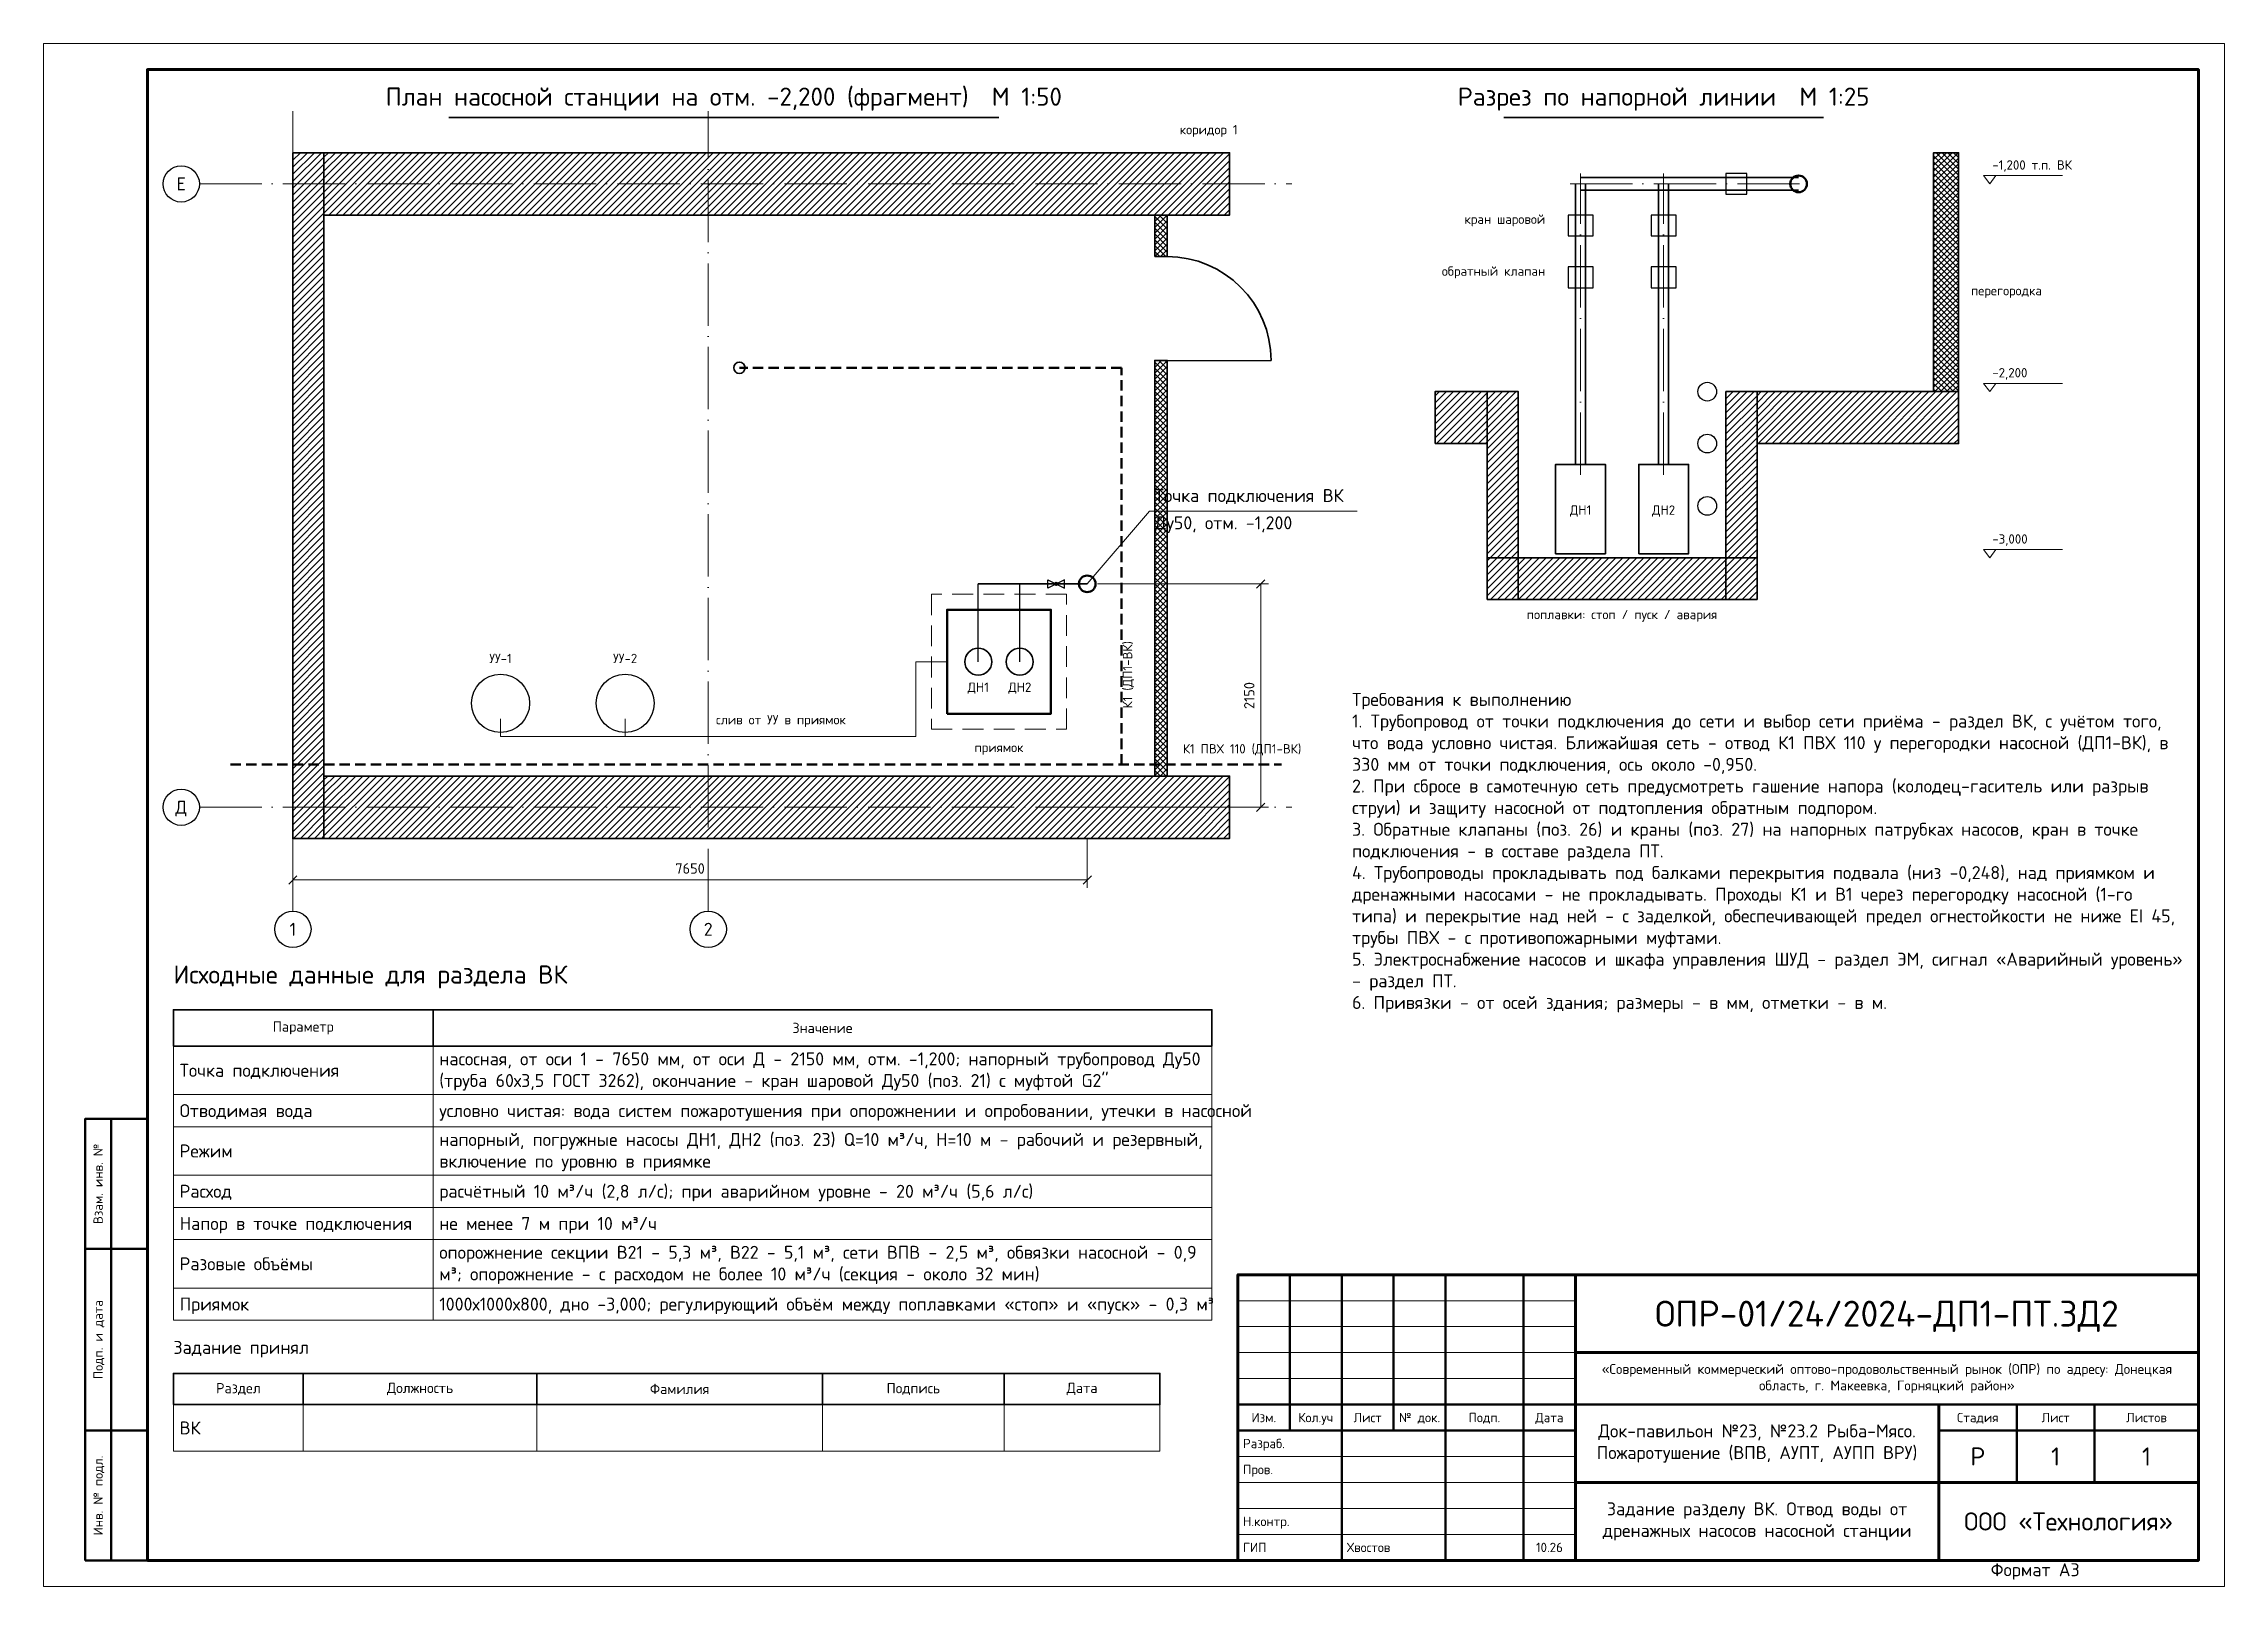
# Model space of a CAD drawing. Header units: millimetres. Extents: x 0 to 920, y 0 to 297.
# Drawn here: x 500 to 920, y 0 to 297 of the extents above; entities that cross this region are included whole.
import ezdxf
from ezdxf.enums import TextEntityAlignment as Align

# ---------------------------------------------------------------- set-up
doc = ezdxf.new("R2010")
doc.units = ezdxf.units.MM
doc.linetypes.add('ПТ_ШТРИХ', pattern=[6, 4, -2])
doc.linetypes.add('ПТ_ШТРИХПУНКТ', pattern=[16, 12, -2, 0, -2])
for name, color, linetype, lineweight in [('ПТ_арматура', 7, 'Continuous', 30), ('ПТ_В2', 3, 'Continuous', 50), ('ПТ_выноски', 7, 'Continuous', 13), ('ПТ_контур', 7, 'Continuous', 35), ('ПТ_оборудование', 7, 'Continuous', 35), ('ПТ_оси', 8, 'Continuous', 13), ('ПТ_размеры', 7, 'Continuous', 13), ('ПТ_рамка', 7, 'Continuous', 50), ('ПТ_рамка_тонк', 7, 'Continuous', 18), ('ПТ_смежные', 8, 'Continuous', 35), ('ПТ_текст', 7, 'Continuous', 18), ('ПТ_штриховка', 8, 'Continuous', 9)]:
    doc.layers.add(name, color=color, linetype=linetype, lineweight=lineweight)
doc.styles.add('ПТ', font='isocpeur.ttf')
doc.styles.add('ПТ_загл', font='isocpeur.ttf')

msp = doc.modelspace()

# ---------------------------------------------------------------- texts
at = {"layer": 'ПТ_текст'}
for s, height, style, p in [('План насосной станции на отм. -2,200 (фрагмент)  М 1:50', 3.5, 'ПТ_загл', (631, 284)), ('Разрез по напорной линии  М 1:25', 3.5, 'ПТ_загл', (812, 284)), ('УУ-1', 1.8, 'ПТ', (588, 177.2)), ('УУ-2', 1.8, 'ПТ', (612, 177.2)), ('слив от УУ в приямок', 1.8, 'ПТ', (642, 165.4)), ('7650', 2, 'ПТ', (624.5, 136.6))]:
    msp.add_text(s, height=height, dxfattribs=dict(at, style=style)).set_placement(p, align=Align.BOTTOM_CENTER)
for s, height, style, p in [('коридор 1', 1.8, 'ПТ', (718.8, 279)), ('-1,200 т.п. ВК', 1.8, 'ПТ', (875.3, 272.2)), ('перегородка', 1.8, 'ПТ', (871.2, 248)), ('-2,200', 1.8, 'ПТ', (875.3, 232.2)), ('Точка подключения ВК', 2.5, 'ПТ', (714, 208)), ('-3,000', 1.8, 'ПТ', (875.3, 200.2)), ('К1 ПВХ 110 (ДП1-ВК)', 1.8, 'ПТ', (719.4, 159.8)), ('Исходные данные для раздела ВК', 3.5, 'ПТ_загл', (525, 115)), ('Задание принял', 2.5, 'ПТ_загл', (525, 44)), ('Формат A3', 2.5, 'ПТ', (875, 1.2))]:
    msp.add_text(s, height=height, dxfattribs=dict(at, style=style)).set_placement(p, align=Align.BOTTOM_LEFT)
for s, height, style, p in [('Е', 2.5, 'ПТ', (526.5, 270)), ('ДН1', 1.8, 'ПТ', (796, 207.2)), ('ДН2', 1.8, 'ПТ', (812, 207.2)), ('Д', 2.5, 'ПТ', (526.5, 150)), ('1', 2.5, 'ПТ', (548, 126.5)), ('2', 2.5, 'ПТ', (628, 126.5)), ('ОПР-01/24/2024-ДП1-ПТ.ЗД2', 5, 'ПТ_загл', (855, 52.5)), ('Изм.', 1.8, 'ПТ', (735, 32.5)), ('Кол.уч', 1.8, 'ПТ', (745, 32.5)), ('Лист', 1.8, 'ПТ', (755, 32.5)), ('№ док.', 1.8, 'ПТ', (765, 32.5)), ('Подп.', 1.8, 'ПТ', (777.5, 32.5)), ('Дата', 1.8, 'ПТ', (790, 32.5)), ('Стадия', 1.8, 'ПТ', (872.5, 32.5)), ('Лист', 1.8, 'ПТ', (887.5, 32.5)), ('Листов', 1.8, 'ПТ', (905, 32.5)), ('Р', 3.5, 'ПТ', (872.5, 25)), ('1', 3.5, 'ПТ', (887.5, 25)), ('1', 3.5, 'ПТ', (905, 25)), ('ООО «Технология»', 3.5, 'ПТ', (890, 12.5)), ('10.26', 1.8, 'ПТ', (790, 7.5))]:
    msp.add_text(s, height=height, dxfattribs=dict(at, style=style)).set_placement(p, align=Align.MIDDLE_CENTER)
at = {"layer": 'ПТ_текст', "style": 'ПТ'}
for s, p in [('кран шаровой', (789.2, 263.2)), ('обратный клапан', (789.2, 253.2))]:
    msp.add_text(s, height=1.8, dxfattribs=at).set_placement(p, align=Align.MIDDLE_RIGHT)
msp.add_text('Ду50, отм. -1,200', height=2.5, dxfattribs=at).set_placement((714, 206), align=Align.TOP_LEFT)
for s, p in [('поплавки: стоп / пуск / авария', (804, 188)), ('ДН1', (680, 174)), ('ДН2', (688, 174)), ('приямок', (684, 162.4))]:
    msp.add_text(s, height=1.8, dxfattribs=at).set_placement(p, align=Align.TOP_CENTER)
msp.add_text('К1 (ДП1-ВК)', height=1.8, rotation=90, dxfattribs=at).set_placement((710.2, 169), align=Align.BOTTOM_LEFT)
msp.add_text('2150', height=2, rotation=90, dxfattribs=at).set_placement((733.8, 171.5), align=Align.BOTTOM_CENTER)
for s, height, p in [('Точка подключения', 2.5, (526.2, 99.34)), ('Отводимая вода', 2.5, (526.2, 91.58)), ('условно чистая: вода систем пожаротушения при опорожнении и опробовании, утечки в насосной', 2.5, (576.2, 91.58)), ('Режим', 2.5, (526.2, 83.82)), ('Расход', 2.5, (526.2, 76.06)), ('расчётный 10 м³/ч (2,8 л/с); при аварийном уровне - 20 м³/ч (5,6 л/с)', 2.5, (576.2, 76.06)), ('Напор в точке подключения', 2.5, (526.2, 69.86)), ('не менее 7 м при 10 м³/ч', 2.5, (576.2, 69.86)), ('Разовые объёмы', 2.5, (526.2, 62.1)), ('Приямок', 2.5, (526.2, 54.34)), ('1000х1000х800, дно -3,000; регулирующий объём между поплавками «стоп» и «пуск» - 0,3 м³', 2.5, (576.2, 54.34)), ('ВК', 2.5, (526.2, 30.5)), ('Разраб.', 1.8, (731, 27.5)), ('Пров.', 1.8, (731, 22.5)), ('Н.контр.', 1.8, (731, 12.5)), ('ГИП', 1.8, (731, 7.5)), ('Хвостов', 1.8, (751, 7.5))]:
    msp.add_text(s, height=height, dxfattribs=at).set_placement(p, align=Align.MIDDLE_LEFT)
for s, p in [('Взам. инв. №', (510.5, 77.5)), ('Подп. и дата', (510.5, 47.5)), ('Инв. № подл.', (510.5, 17.5))]:
    msp.add_text(s, height=1.8, rotation=90, dxfattribs=at).set_placement(p, align=Align.MIDDLE_CENTER)
for s, insert, char_height, width, attachment_point in [('Требования к выполнению \\P1. Трубопровод от точки подключения до сети и выбор сети приёма - раздел ВК, с учётом того, что вода условно чистая. Ближайшая сеть - отвод К1 ПВХ 110 у перегородки насосной (ДП1-ВК), в 330 мм от точки подключения, ось около -0,950. \\P2. При сбросе в самотечную сеть предусмотреть гашение напора (колодец-гаситель или разрыв струи) и защиту насосной от подтопления обратным подпором. \\P3. Обратные клапаны (поз. 26) и краны (поз. 27) на напорных патрубках насосов, кран в точке подключения - в составе раздела ПТ. \\P4. Трубопроводы прокладывать под балками перекрытия подвала (низ -0,248), над приямком и дренажными насосами - не прокладывать. Проходы К1 и В1 через перегородку насосной (1-го типа) и перекрытие над ней - с заделкой, обеспечивающей предел огнестойкости не ниже EI 45, трубы ПВХ - с противопожарными муфтами. \\P5. Электроснабжение насосов и шкафа управления ШУД - раздел ЭМ, сигнал «Аварийный уровень» - раздел ПТ. \\P6. Привязки - от осей здания; размеры - в мм, отметки - в м.', (752, 172), 2.5, 160, 1), ('Параметр', (550, 107.5), 1.98, 48.5, 5), ('Значение', (650, 107.5), 1.98, 148.5, 5), ('насосная, от оси 1 - 7650 мм, от оси Д - 2150 мм, отм. -1,200; напорный трубопровод Ду50 (труба 60х3,5 ГОСТ 3262), окончание - кран шаровой Ду50 (поз. 21) с муфтой G2"', (576.2, 102.8), 2.5, 147.6, 1), ('напорный, погружные насосы ДН1, ДН2 (поз. 23) Q=10 м³/ч, H=10 м - рабочий и резервный, включение по уровню в приямке', (576.2, 87.28), 2.5, 147.6, 1), ('опорожнение секции В21 - 5,3 м³, В22 - 5,1 м³, сети ВПВ - 2,5 м³, обвязки насосной - 0,9 м³; опорожнение - с расходом не более 10 м³/ч (секция - около 32 мин)', (576.2, 65.56), 2.5, 147.6, 1), ('«Современный коммерческий оптово-продовольственный рынок (ОПР) по адресу: Донецкая область, г. Макеевка, Горняцкий район»', (855, 40), 1.9, 116, 5), ('Раздел', (537.5, 38), 1.98, 23.5, 5), ('Должность', (572.5, 38), 1.98, 43.5, 5), ('Фамилия', (622.5, 38), 1.98, 53.5, 5), ('Подпись', (667.5, 38), 1.98, 33.5, 5), ('Дата', (700, 38), 1.98, 28.5, 5), ('Док-павильон №23, №23.2 Рыба-Мясо. Пожаротушение (ВПВ, АУПТ, АУПП ВРУ)', (830, 27.5), 2.5, 66, 5), ('Задание разделу ВК. Отвод воды от дренажных насосов насосной станции', (830, 12.5), 2.5, 66, 5)]:
    msp.add_mtext(s, dxfattribs=dict(at, insert=insert, char_height=char_height, width=width, attachment_point=attachment_point))

# ---------------------------------------------------------------- blocks, each defined once
blk = doc.blocks.new('V_BALL')
h = blk.add_hatch(color=7)
h.dxf.hatch_style = 1
h.paths.add_polyline_path([(0.5, 0, 1), (-0.5, 0, 1)])
blk.add_lwpolyline([(-2, -1), (-2, 1), (2, -1), (2, 1)], close=True)

# ---------------------------------------------------------------- hatches: boundary and pattern name
at = {"layer": 'ПТ_штриховка'}
h = msp.add_hatch(dxfattribs=at)
h.set_pattern_fill('ANSI31', color=8, scale=0.3)
h.paths.add_polyline_path([(548, 144), (554, 144), (554, 276), (548, 276)])
h = msp.add_hatch(dxfattribs=at)
h.set_pattern_fill('ANSI31', color=8, scale=0.3)
h.paths.add_polyline_path([(554, 264), (728.4, 264), (728.4, 276), (554, 276)])
h = msp.add_hatch(dxfattribs=at)
h.set_pattern_fill('ANSI37', color=8, scale=0.25)
h.paths.add_polyline_path([(864, 230), (868.8, 230), (868.8, 276), (864, 276)])
h = msp.add_hatch(dxfattribs=at)
h.set_pattern_fill('ANSI37', color=8, scale=0.25)
h.paths.add_polyline_path([(714, 256), (716.4, 256), (716.4, 264), (714, 264)])
h = msp.add_hatch(dxfattribs=at)
h.set_pattern_fill('ANSI37', color=8, scale=0.25)
h.paths.add_polyline_path([(714, 156), (716.4, 156), (716.4, 236), (714, 236)])
h = msp.add_hatch(dxfattribs=at)
h.set_pattern_fill('ANSI31', color=8, scale=0.3)
h.paths.add_polyline_path([(768, 220), (778, 220), (778, 230), (768, 230)])
h = msp.add_hatch(dxfattribs=at)
h.set_pattern_fill('ANSI31', color=8, scale=0.3)
h.paths.add_polyline_path([(778, 190), (784, 190), (784, 230), (778, 230)])
h = msp.add_hatch(dxfattribs=at)
h.set_pattern_fill('ANSI31', color=8, scale=0.3)
h.paths.add_polyline_path([(824, 190), (830, 190), (830, 230), (824, 230)])
h = msp.add_hatch(dxfattribs=at)
h.set_pattern_fill('ANSI31', color=8, scale=0.3)
h.paths.add_polyline_path([(830, 220), (868.8, 220), (868.8, 230), (830, 230)])
h = msp.add_hatch(dxfattribs=at)
h.set_pattern_fill('ANSI31', color=8, scale=0.3)
h.paths.add_polyline_path([(778, 190), (830, 190), (830, 198), (778, 198)])
h = msp.add_hatch(dxfattribs=at)
h.set_pattern_fill('ANSI31', color=8, scale=0.3)
h.paths.add_polyline_path([(554, 144), (728.4, 144), (728.4, 156), (554, 156)])

# ---------------------------------------------------------------- linework, layer by layer
at = {"layer": 'ПТ_арматура', "lineweight": 25}
for points in [[(824, 268), (828, 268), (828, 272), (824, 272)], [(793.6, 260), (798.4, 260), (798.4, 264), (793.6, 264)], [(809.6, 260), (814.4, 260), (814.4, 264), (809.6, 264)], [(793.6, 250), (798.4, 250), (798.4, 254), (793.6, 254)], [(809.6, 250), (814.4, 250), (814.4, 254), (809.6, 254)]]:
    msp.add_lwpolyline(points, close=True, dxfattribs=at)
for centre in [(820.4, 230), (820.4, 220), (820.4, 208)]:
    msp.add_circle(centre, 1.8, dxfattribs=at)
at = {"layer": 'ПТ_В2', "lineweight": 35}
for p, q in [((795.04, 216), (795.04, 270)), ((796, 271.2), (838, 271.2)), ((796, 268.8), (838, 268.8)), ((796.96, 216), (796.96, 270)), ((811.04, 216), (811.04, 270)), ((812.96, 216), (812.96, 270))]:
    msp.add_line(p, q, dxfattribs=at)
at = {"layer": 'ПТ_В2', "lineweight": 25}
for points in [[(680, 178), (680, 193)], [(688, 178), (688, 193)]]:
    msp.add_lwpolyline(points, dxfattribs=at)
at = {"layer": 'ПТ_В2', "lineweight": 35}
msp.add_lwpolyline([(680, 193), (701, 193)], dxfattribs=at)
at = {"layer": 'ПТ_В2', "lineweight": 18}
for points in [[(588, 163.6), (668, 163.6), (668, 178), (674, 178)], [(588, 167), (588, 163.6)], [(612, 167), (612, 163.6)]]:
    msp.add_lwpolyline(points, dxfattribs=at)
at = {"layer": 'ПТ_выноски'}
for p, q in [((701, 193), (713, 207)), ((713, 207), (753, 207))]:
    msp.add_line(p, q, dxfattribs=at)
at = {"layer": 'ПТ_контур', "lineweight": 35}
for p, q in [((578.06, 282.8), (683.94, 282.8)), ((781.2, 282.8), (842.8, 282.8))]:
    msp.add_line(p, q, dxfattribs=at)
at = {"layer": 'ПТ_контур', "lineweight": 25}
msp.add_line((716.4, 236), (736.4, 236), dxfattribs=at)
at = {"layer": 'ПТ_контур', "lineweight": 35}
for points in [[(548, 144), (554, 144), (554, 276), (548, 276)], [(554, 264), (728.4, 264), (728.4, 276), (554, 276)], [(864, 230), (868.8, 230), (868.8, 276), (864, 276)], [(714, 256), (716.4, 256), (716.4, 264), (714, 264)], [(714, 156), (716.4, 156), (716.4, 236), (714, 236)], [(768, 220), (778, 220), (778, 230), (768, 230)], [(778, 190), (784, 190), (784, 230), (778, 230)], [(824, 190), (830, 190), (830, 230), (824, 230)], [(830, 220), (868.8, 220), (868.8, 230), (830, 230)], [(778, 190), (830, 190), (830, 198), (778, 198)], [(554, 144), (728.4, 144), (728.4, 156), (554, 156)]]:
    msp.add_lwpolyline(points, close=True, dxfattribs=at)
at = {"layer": 'ПТ_контур', "linetype": 'ПТ_ШТРИХ', "lineweight": 18}
msp.add_lwpolyline([(671, 165), (697, 165), (697, 191), (671, 191)], close=True, dxfattribs=at)
at = {"layer": 'ПТ_контур', "lineweight": 50}
msp.add_lwpolyline([(674, 168), (694, 168), (694, 188), (674, 188)], close=True, dxfattribs=at)
at = {"layer": 'ПТ_контур', "lineweight": 25}
for centre in [(526.5, 270), (526.5, 150), (548, 126.5), (628, 126.5)]:
    msp.add_circle(centre, 3.5, dxfattribs=at)
at = {"layer": 'ПТ_контур', "lineweight": 50}
for centre in [(838, 270), (701, 193)]:
    msp.add_circle(centre, 1.6, dxfattribs=at)
at = {"layer": 'ПТ_контур'}
msp.add_arc((716.4, 236), 20, 0, 90, dxfattribs=at)
at = {"layer": 'ПТ_оборудование', "lineweight": 35}
for points in [[(791.2, 198.8), (800.8, 198.8), (800.8, 216), (791.2, 216)], [(807.2, 198.8), (816.8, 198.8), (816.8, 216), (807.2, 216)]]:
    msp.add_lwpolyline(points, close=True, dxfattribs=at)
for centre in [(680, 178), (688, 178)]:
    msp.add_circle(centre, 2.6, dxfattribs=at)
at = {"layer": 'ПТ_оборудование', "lineweight": 25}
for centre in [(588, 170), (612, 170)]:
    msp.add_circle(centre, 5.6, dxfattribs=at)
at = {"layer": 'ПТ_оси', "linetype": 'ПТ_ШТРИХПУНКТ', "lineweight": 13}
for p, q in [((548, 130), (548, 284)), ((628, 130), (628, 284)), ((530, 270), (740.4, 270)), ((794, 270), (840, 270)), ((796, 214), (796, 272)), ((812, 214), (812, 272)), ((530, 150), (740.4, 150))]:
    msp.add_line(p, q, dxfattribs=at)
at = {"layer": 'ПТ_размеры', "lineweight": 25}
for p, q in [((733.6, 192.2), (735.2, 193.8)), ((733.6, 149.2), (735.2, 150.8)), ((547.2, 135.2), (548.8, 136.8)), ((700.2, 135.2), (701.8, 136.8))]:
    msp.add_line(p, q, dxfattribs=at)
at = {"layer": 'ПТ_размеры'}
for p, q in [((703, 193), (735.9, 193)), ((734.4, 150), (734.4, 193)), ((703, 150), (735.9, 150)), ((548, 144), (548, 134.5)), ((701, 144), (701, 134.5)), ((548, 136), (701, 136))]:
    msp.add_line(p, q, dxfattribs=at)
at = {"layer": 'ПТ_рамка', "lineweight": 50}
for p, q in [((513, 65), (513, 90)), ((513, 30), (513, 65)), ((740, 30), (740, 60)), ((750, 30), (750, 60)), ((760, 30), (760, 60)), ((770, 30), (770, 60)), ((785, 30), (785, 60)), ((730, 35), (795, 35)), ((795, 35), (915, 35)), ((880, 20), (880, 35)), ((895, 20), (895, 35)), ((513, 5), (513, 30)), ((730, 30), (795, 30)), ((750, 5), (750, 30)), ((770, 5), (770, 30)), ((785, 5), (785, 30)), ((865, 30), (915, 30))]:
    msp.add_line(p, q, dxfattribs=at)
at = {"layer": 'ПТ_рамка', "lineweight": 70}
for p, q in [((795, 5), (795, 60)), ((795, 45), (915, 45)), ((865, 5), (865, 35)), ((795, 20), (915, 20))]:
    msp.add_line(p, q, dxfattribs=at)
at = {"layer": 'ПТ_рамка', "lineweight": 18}
for p, q in [((730, 55), (795, 55)), ((730, 50), (795, 50)), ((730, 45), (795, 45)), ((730, 40), (795, 40)), ((730, 25), (795, 25)), ((730, 20), (795, 20)), ((730, 15), (795, 15)), ((730, 10), (795, 10))]:
    msp.add_line(p, q, dxfattribs=at)
at = {"layer": 'ПТ_рамка', "lineweight": 70}
for points in [[(520, 5), (915, 5), (915, 292), (520, 292)], [(730, 5), (915, 5), (915, 60), (730, 60)]]:
    msp.add_lwpolyline(points, close=True, dxfattribs=at)
at = {"layer": 'ПТ_рамка', "lineweight": 50}
for points in [[(508, 65), (520, 65), (520, 90), (508, 90)], [(508, 30), (520, 30), (520, 65), (508, 65)], [(508, 5), (520, 5), (520, 30), (508, 30)]]:
    msp.add_lwpolyline(points, close=True, dxfattribs=at)
at = {"layer": 'ПТ_рамка_тонк', "lineweight": 35}
for p, q in [((525, 111), (525, 104)), ((575, 111), (575, 104)), ((725, 111), (725, 104)), ((525, 41), (525, 35)), ((550, 41), (550, 35)), ((595, 41), (595, 35)), ((650, 41), (650, 35)), ((685, 41), (685, 35)), ((715, 41), (715, 35))]:
    msp.add_line(p, q, dxfattribs=at)
at = {"layer": 'ПТ_рамка_тонк'}
for p, q in [((525, 104), (525, 94.68)), ((575, 104), (575, 94.68)), ((725, 104), (725, 94.68)), ((525, 94.68), (725, 94.68)), ((525, 94.68), (525, 88.48)), ((575, 94.68), (575, 88.48)), ((725, 94.68), (725, 88.48)), ((525, 88.48), (725, 88.48)), ((525, 88.48), (525, 79.16)), ((575, 88.48), (575, 79.16)), ((725, 88.48), (725, 79.16)), ((525, 79.16), (725, 79.16)), ((525, 79.16), (525, 72.96)), ((575, 79.16), (575, 72.96)), ((725, 79.16), (725, 72.96)), ((525, 72.96), (725, 72.96)), ((525, 72.96), (525, 66.76)), ((575, 72.96), (575, 66.76)), ((725, 72.96), (725, 66.76)), ((525, 66.76), (725, 66.76)), ((525, 66.76), (525, 57.44)), ((575, 66.76), (575, 57.44)), ((725, 66.76), (725, 57.44)), ((525, 57.44), (725, 57.44)), ((525, 57.44), (525, 51.24)), ((575, 57.44), (575, 51.24)), ((725, 57.44), (725, 51.24)), ((525, 51.24), (725, 51.24)), ((525, 35), (525, 26)), ((550, 35), (550, 26)), ((595, 35), (595, 26)), ((650, 35), (650, 26)), ((685, 35), (685, 26)), ((715, 35), (715, 26)), ((525, 26), (715, 26))]:
    msp.add_line(p, q, dxfattribs=at)
at = {"layer": 'ПТ_рамка_тонк', "lineweight": 13}
msp.add_lwpolyline([(500, 0), (920, 0), (920, 297), (500, 297)], close=True, dxfattribs=at)
at = {"layer": 'ПТ_рамка_тонк', "lineweight": 35}
for points in [[(525, 104), (725, 104), (725, 111), (525, 111)], [(525, 35), (715, 35), (715, 41), (525, 41)]]:
    msp.add_lwpolyline(points, close=True, dxfattribs=at)
at = {"layer": 'ПТ_смежные', "linetype": 'ПТ_ШТРИХ', "lineweight": 50, "ltscale": 0.5}
for points in [[(707.6, 158.2), (707.6, 234.6), (634, 234.6)], [(536, 158.2), (738.4, 158.2)]]:
    msp.add_lwpolyline(points, dxfattribs=at)
at = {"layer": 'ПТ_смежные', "lineweight": 35}
msp.add_circle((634, 234.6), 1.1, dxfattribs=at)
at = {"layer": 'ПТ_текст'}
for p, q in [((874.8, 271.6), (888.8, 271.6)), ((874.8, 231.6), (888.8, 231.6)), ((874.8, 199.6), (888.8, 199.6))]:
    msp.add_line(p, q, dxfattribs=at)
for points in [[(874.8, 270), (873.6, 271.6), (876, 271.6)], [(874.8, 230), (873.6, 231.6), (876, 231.6)], [(874.8, 198), (873.6, 199.6), (876, 199.6)]]:
    msp.add_lwpolyline(points, close=True, dxfattribs=at)

# ---------------------------------------------------------------- block references
at = {"layer": 'ПТ_арматура', "xscale": 0.8, "yscale": 0.8}
msp.add_blockref('V_BALL', (695, 193), dxfattribs=at)

msp.set_redraw_order([(e.dxf.handle, doc.entitydb.next_handle()) for e in msp.query("TEXT MTEXT ATTDEF DIMENSION ARC_DIMENSION")])  # texts and dimensions are drawn at this point

doc.saveas('drawing.dxf')
